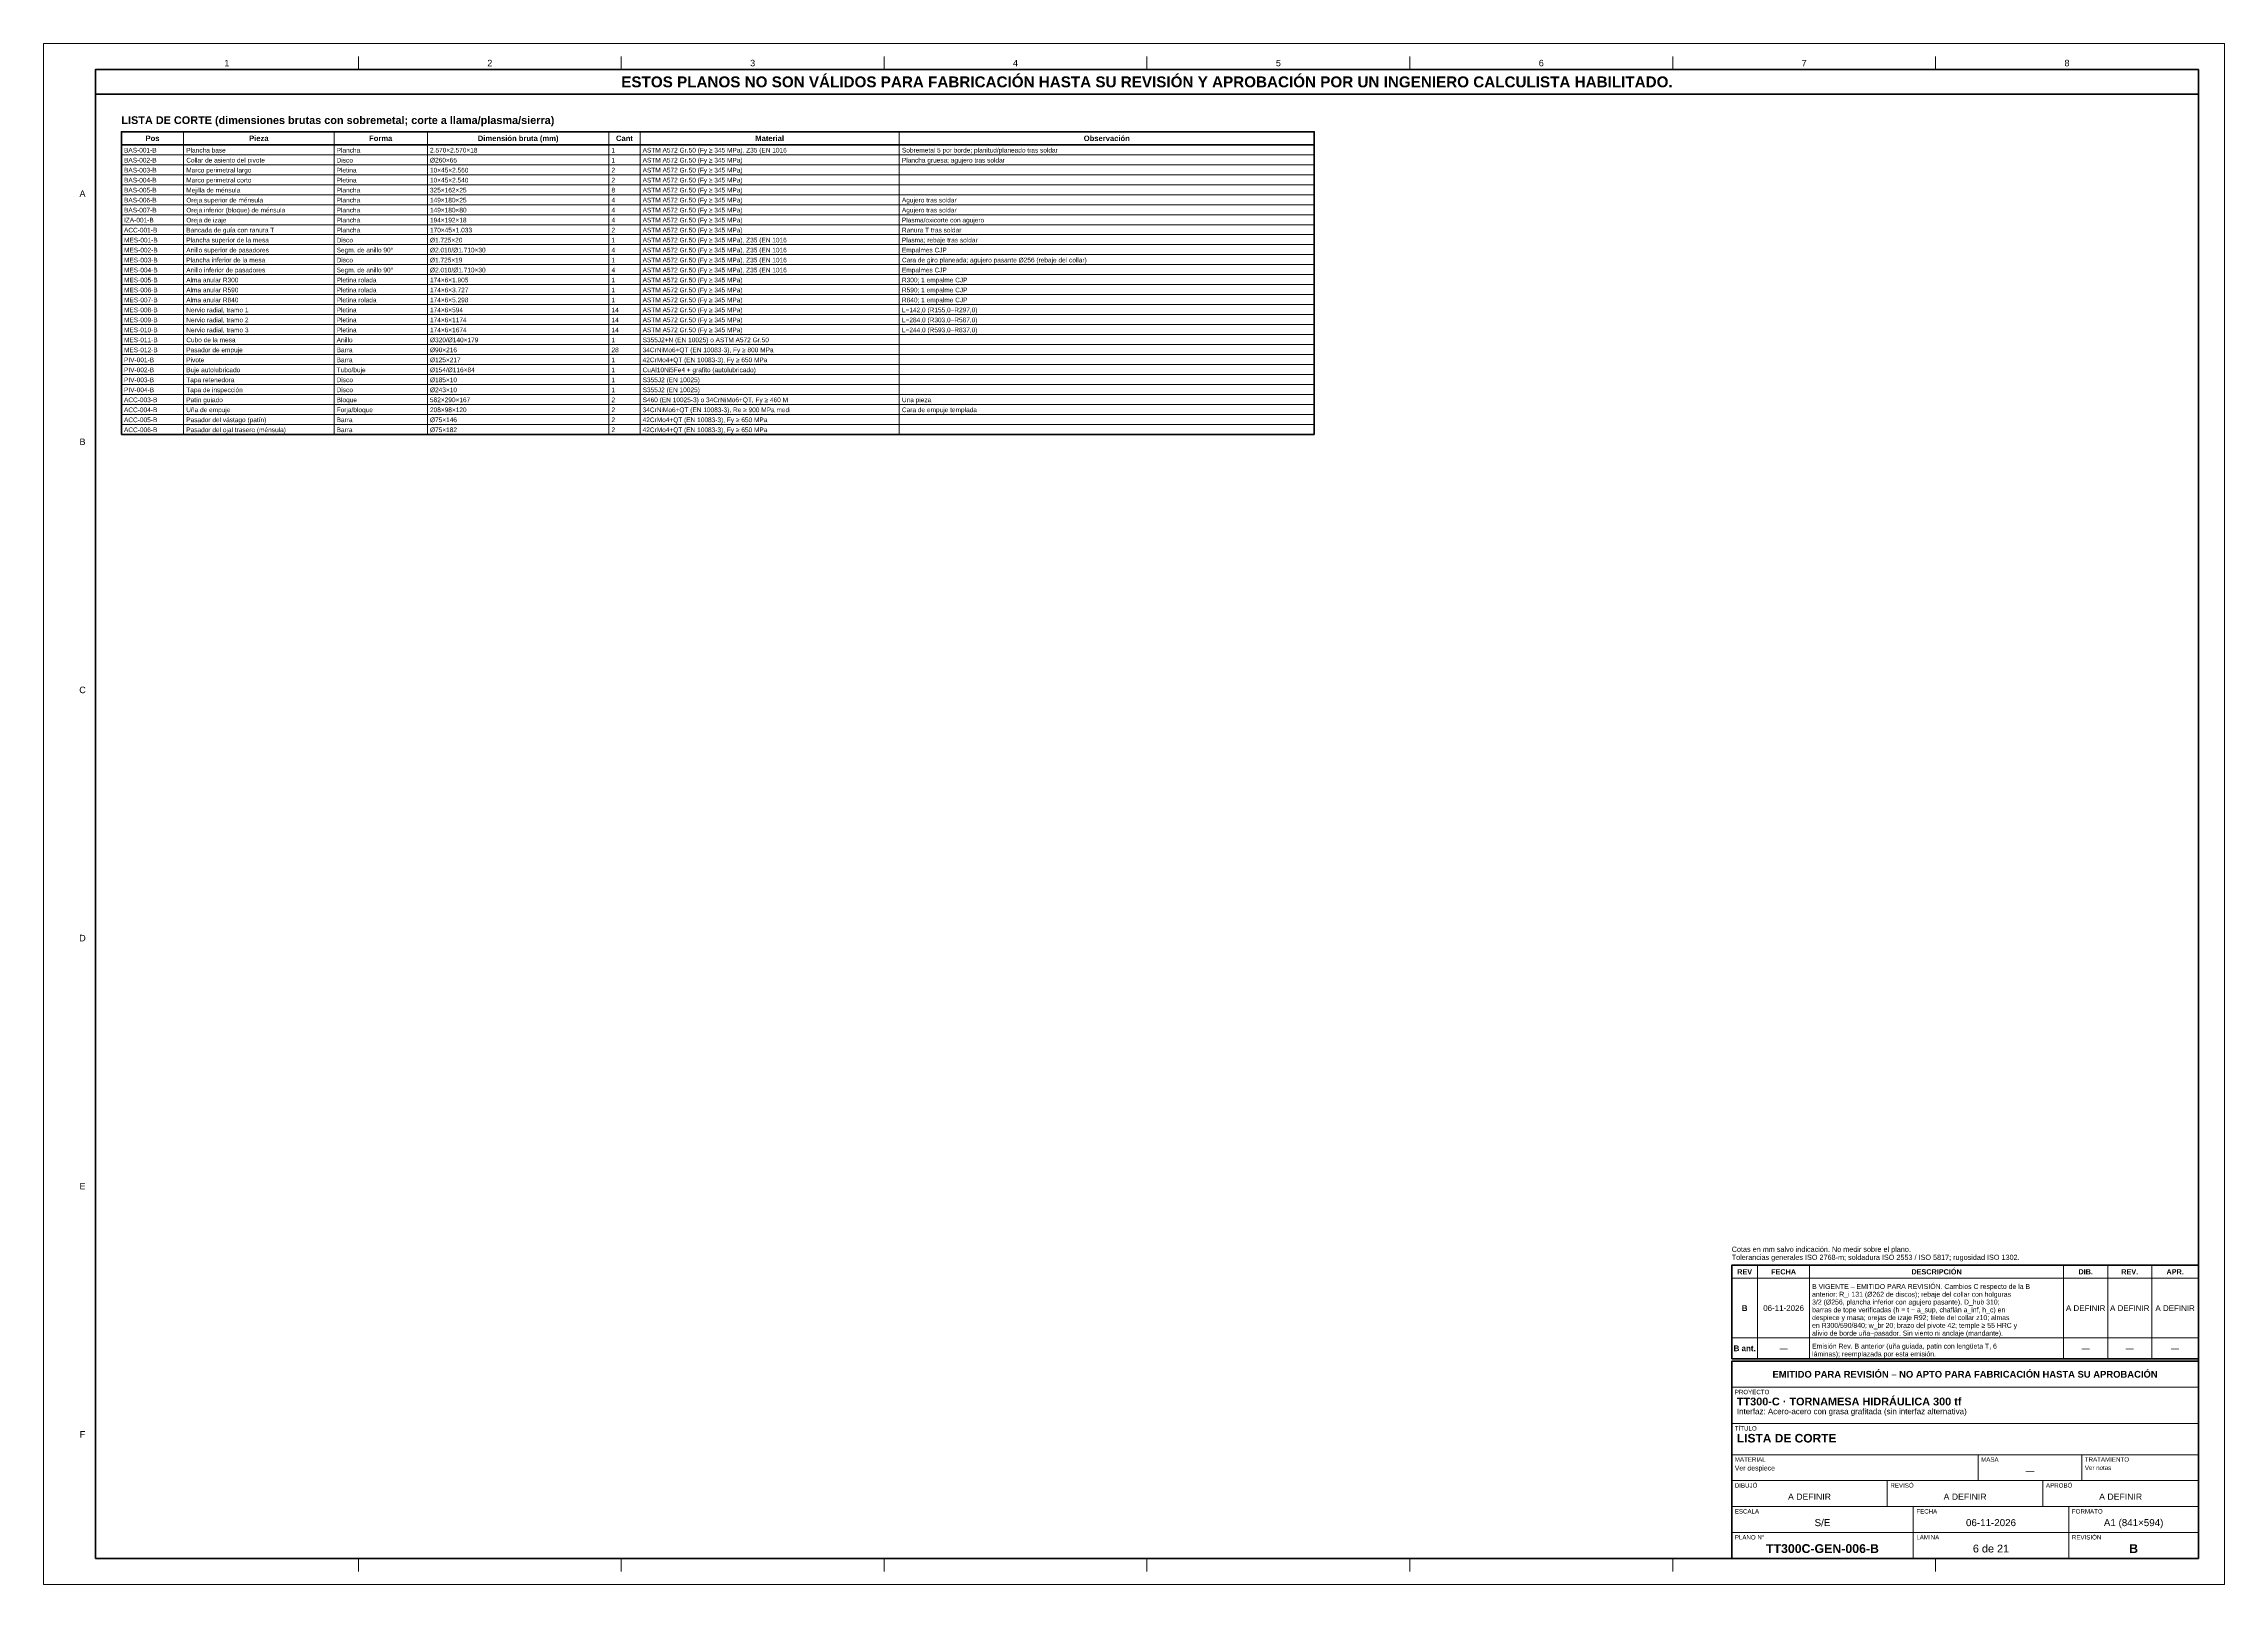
# Model space of a CAD drawing. Header units: millimetres. Extents: x 0 to 841, y 0 to 594.
import ezdxf
from ezdxf.enums import TextEntityAlignment as Align

# ---------------------------------------------------------------- set-up
doc = ezdxf.new("R2010")
doc.units = ezdxf.units.MM
for name, color, linetype, lineweight in [('FINA', 7, 'CONTINUOUS', 18), ('MARCO', 7, 'CONTINUOUS', 70), ('TXT', 7, 'CONTINUOUS', 25), ('VIS', 7, 'CONTINUOUS', 50)]:
    doc.layers.add(name, color=color, linetype=linetype, lineweight=lineweight)
doc.styles.add('STD', font='LiberationSans-Regular.ttf')
doc.styles.add('STDB', font='LiberationSans-Bold.ttf')

msp = doc.modelspace()

# ---------------------------------------------------------------- linework, layer by layer
at = {"layer": 'FINA'}
for p, q in [((121.375, 584), (121.375, 589)), ((222.75, 584), (222.75, 589)), ((324.125, 584), (324.125, 589)), ((425.5, 584), (425.5, 589)), ((526.875, 584), (526.875, 589)), ((628.25, 584), (628.25, 589)), ((729.625, 584), (729.625, 589)), ((54, 560), (54, 443.35)), ((112, 560), (112, 443.35)), ((148, 560), (148, 443.35)), ((218, 560), (218, 443.35)), ((230, 560), (230, 443.35)), ((330, 560), (330, 443.35)), ((30, 555), (490, 555)), ((30, 551.15), (490, 551.15)), ((30, 547.3), (490, 547.3)), ((30, 543.45), (490, 543.45)), ((30, 539.6), (490, 539.6)), ((30, 535.75), (490, 535.75)), ((30, 531.9), (490, 531.9)), ((30, 528.05), (490, 528.05)), ((30, 524.2), (490, 524.2)), ((30, 520.35), (490, 520.35)), ((30, 516.5), (490, 516.5)), ((30, 512.65), (490, 512.65)), ((30, 508.8), (490, 508.8)), ((30, 504.95), (490, 504.95)), ((30, 501.1), (490, 501.1)), ((30, 497.25), (490, 497.25)), ((30, 493.4), (490, 493.4)), ((30, 489.55), (490, 489.55)), ((30, 485.7), (490, 485.7)), ((30, 481.85), (490, 481.85)), ((30, 478), (490, 478)), ((30, 474.15), (490, 474.15)), ((30, 470.3), (490, 470.3)), ((30, 466.45), (490, 466.45)), ((30, 462.6), (490, 462.6)), ((30, 458.75), (490, 458.75)), ((30, 454.9), (490, 454.9)), ((30, 451.05), (490, 451.05)), ((30, 447.2), (490, 447.2)), ((651, 118), (831, 118)), ((661, 87), (661, 123)), ((681, 87), (681, 123)), ((779, 87), (779, 123)), ((796, 87), (796, 123)), ((813, 87), (813, 123)), ((651, 95), (831, 95)), ((651, 87), (831, 87)), ((651, 86), (831, 86)), ((651, 76), (831, 76)), ((651, 62), (831, 62)), ((651, 50), (831, 50)), ((746, 40), (746, 50)), ((786, 40), (786, 50)), ((651, 40), (831, 40)), ((711, 30), (711, 40)), ((771, 30), (771, 40)), ((651, 30), (831, 30)), ((721, 20), (721, 30)), ((781, 20), (781, 30)), ((651, 20), (831, 20)), ((721, 10), (721, 20)), ((781, 10), (781, 20)), ((121.375, 10), (121.375, 5)), ((222.75, 10), (222.75, 5)), ((324.125, 10), (324.125, 5)), ((425.5, 10), (425.5, 5)), ((526.875, 10), (526.875, 5)), ((628.25, 10), (628.25, 5)), ((729.625, 10), (729.625, 5))]:
    msp.add_line(p, q, dxfattribs=at)
msp.add_lwpolyline([(0, 0), (841, 0), (841, 594), (0, 594)], close=True, dxfattribs=at)
at = {"layer": 'MARCO'}
for points in [[(20, 10), (831, 10), (831, 584), (20, 584)], [(20, 574.5), (831, 574.5), (831, 584), (20, 584)], [(651, 87), (831, 87), (831, 123), (651, 123)], [(651, 10), (831, 10), (831, 86), (651, 86)]]:
    msp.add_lwpolyline(points, close=True, dxfattribs=at)
at = {"layer": 'VIS'}
for p, q in [((30, 560), (30, 443.35)), ((490, 560), (490, 443.35)), ((30, 443.35), (490, 443.35))]:
    msp.add_line(p, q, dxfattribs=at)
msp.add_lwpolyline([(30, 555), (490, 555), (490, 560), (30, 560)], close=True, dxfattribs=at)

# ---------------------------------------------------------------- texts
at = {"layer": 'TXT'}
for s, height, style, p in [('1', 2.5, 'STD', (70.688, 586.5)), ('2', 2.5, 'STD', (172.062, 586.5)), ('ESTOS PLANOS NO SON VÁLIDOS PARA FABRICACIÓN HASTA SU REVISIÓN Y APROBACIÓN POR UN INGENIERO CALCULISTA HABILITADO.', 4.2, 'STDB', (425.5, 579.25)), ('3', 2.5, 'STD', (273.438, 586.5)), ('4', 2.5, 'STD', (374.812, 586.5)), ('5', 2.5, 'STD', (476.188, 586.5)), ('6', 2.5, 'STD', (577.562, 586.5)), ('7', 2.5, 'STD', (678.938, 586.5)), ('8', 2.5, 'STD', (780.312, 586.5)), ('Pos', 2.1, 'STDB', (42, 557.5)), ('Pieza', 2.1, 'STDB', (83, 557.5)), ('Forma', 2.1, 'STDB', (130, 557.5)), ('Dimensión bruta (mm)', 2.1, 'STDB', (183, 557.5)), ('Cant', 2.1, 'STDB', (224, 557.5)), ('Material', 2.1, 'STDB', (280, 557.5)), ('Observación', 2.1, 'STDB', (410, 557.5)), ('A', 2.5, 'STD', (15, 536.167)), ('B', 2.5, 'STD', (15, 440.5)), ('C', 2.5, 'STD', (15, 344.833)), ('D', 2.5, 'STD', (15, 249.167)), ('E', 2.5, 'STD', (15, 153.5)), ('REV', 2, 'STDB', (656, 120.5)), ('FECHA', 2, 'STDB', (671, 120.5)), ('DESCRIPCIÓN', 2, 'STDB', (730, 120.5)), ('DIB.', 2, 'STDB', (787.5, 120.5)), ('REV.', 2, 'STDB', (804.5, 120.5)), ('APR.', 2, 'STDB', (822, 120.5)), ('B', 2.2, 'STDB', (656, 106.5)), ('06-11-2026', 2.2, 'STD', (671, 106.5)), ('A DEFINIR', 2.2, 'STD', (787.5, 106.5)), ('A DEFINIR', 2.2, 'STD', (804.5, 106.5)), ('A DEFINIR', 2.2, 'STD', (822, 106.5)), ('B ant.', 2.2, 'STDB', (656, 91)), ('—', 2.2, 'STD', (671, 91)), ('—', 2.2, 'STD', (787.5, 91)), ('—', 2.2, 'STD', (804.5, 91)), ('—', 2.2, 'STD', (822, 91)), ('EMITIDO PARA REVISIÓN – NO APTO PARA FABRICACIÓN HASTA SU APROBACIÓN', 2.6, 'STDB', (741, 81)), ('F', 2.5, 'STD', (15, 57.833)), ('—', 2.4, 'STD', (766, 43.8)), ('A DEFINIR', 2.4, 'STD', (681, 33.8)), ('A DEFINIR', 2.4, 'STD', (741, 33.8)), ('A DEFINIR', 2.4, 'STD', (801, 33.8)), ('S/E', 2.7, 'STD', (686, 23.8)), ('A1 (841×594)', 2.7, 'STD', (806, 23.8)), ('06-11-2026', 2.7, 'STD', (751, 23.8)), ('TT300C-GEN-006-B', 3.4, 'STDB', (686, 13.8)), ('6 de 21', 3, 'STD', (751, 13.8)), ('B', 3.4, 'STDB', (806, 13.8))]:
    msp.add_text(s, height=height, dxfattribs=dict(at, style=style)).set_placement(p, align=Align.MIDDLE_CENTER)
for s, height, style, p in [('LISTA DE CORTE (dimensiones brutas con sobremetal; corte a llama/plasma/sierra)', 3, 'STDB', (30, 566)), ('3/2 (Ø256, plancha inferior con agujero pasante), D_hub 310;', 1.9, 'STD', (682, 109.8)), ('anterior: R_i 131 (Ø262 de discos); rebaje del collar con holguras', 1.9, 'STD', (682, 112.8)), ('B VIGENTE – EMITIDO PARA REVISIÓN. Cambios C respecto de la B', 1.9, 'STD', (682, 115.8)), ('despiece y masa; orejas de izaje R92; filete del collar z10; almas', 1.9, 'STD', (682, 103.8)), ('barras de tope verificadas (h = t − a_sup, chaflán a_inf, h_c) en', 1.9, 'STD', (682, 106.8)), ('en R300/590/840; w_br 20; brazo del pivote 42; temple ≥ 55 HRC y', 1.9, 'STD', (682, 100.8)), ('alivio de borde uña–pasador. Sin viento ni anclaje (mandante).', 1.9, 'STD', (682, 97.8)), ('Emisión Rev. B anterior (uña guiada, patín con lengüeta T, 6', 1.9, 'STD', (682, 92.8)), ('láminas); reemplazada por esta emisión.', 1.9, 'STD', (682, 89.8)), ('PROYECTO', 1.7, 'STD', (652.2, 75)), ('TT300-C · TORNAMESA HIDRÁULICA 300 tf', 3, 'STDB', (653, 72)), ('Interfaz: Acero-acero con grasa grafitada (sin interfaz alternativa)', 2.2, 'STD', (653, 67.8)), ('TÍTULO', 1.7, 'STD', (652.2, 61)), ('LISTA DE CORTE', 3.3, 'STDB', (653, 58)), ('Ver despiece', 1.9, 'STD', (652.2, 45.8)), ('MATERIAL', 1.7, 'STD', (652.2, 49)), ('MASA', 1.7, 'STD', (747.2, 49)), ('Ver notas', 1.7, 'STD', (787.2, 45.8)), ('TRATAMIENTO', 1.7, 'STD', (787.2, 49)), ('DIBUJÓ', 1.7, 'STD', (652.2, 39)), ('REVISÓ', 1.7, 'STD', (712.2, 39)), ('APROBÓ', 1.7, 'STD', (772.2, 39)), ('ESCALA', 1.7, 'STD', (652.2, 29)), ('FECHA', 1.7, 'STD', (722.2, 29)), ('FORMATO', 1.7, 'STD', (782.2, 29)), ('PLANO N°', 1.7, 'STD', (652.2, 19)), ('LÁMINA', 1.7, 'STD', (722.2, 19)), ('REVISIÓN', 1.7, 'STD', (782.2, 19))]:
    msp.add_text(s, height=height, dxfattribs=dict(at, style=style)).set_placement(p, align=Align.TOP_LEFT)
at = {"layer": 'TXT', "style": 'STD'}
for s, p in [('BAS-001-B', (31, 552.92)), ('BAS-002-B', (31, 549.07)), ('Collar de asiento del pivote', (55, 549.07)), ('Plancha base', (55, 552.92)), ('Plancha', (113, 552.92)), ('Disco', (113, 549.07)), ('Ø260×65', (149, 549.07)), ('2.570×2.570×18', (149, 552.92)), ('1', (219, 552.92)), ('1', (219, 549.07)), ('ASTM A572 Gr.50 (Fy ≥ 345 MPa), Z35 (EN 1016', (231, 552.92)), ('ASTM A572 Gr.50 (Fy ≥ 345 MPa)', (231, 549.07)), ('Sobremetal 5 por borde; planitud/planeado tras soldar', (331, 552.92)), ('Plancha gruesa; agujero tras soldar', (331, 549.07)), ('BAS-003-B', (31, 545.22)), ('BAS-004-B', (31, 541.37)), ('BAS-005-B', (31, 537.52)), ('Marco perimetral largo', (55, 545.22)), ('Marco perimetral corto', (55, 541.37)), ('Mejilla de ménsula', (55, 537.52)), ('Pletina', (113, 545.22)), ('Pletina', (113, 541.37)), ('Plancha', (113, 537.52)), ('325×162×25', (149, 537.52)), ('10×45×2.560', (149, 545.22)), ('10×45×2.540', (149, 541.37)), ('8', (219, 537.52)), ('2', (219, 545.22)), ('2', (219, 541.37)), ('ASTM A572 Gr.50 (Fy ≥ 345 MPa)', (231, 545.22)), ('ASTM A572 Gr.50 (Fy ≥ 345 MPa)', (231, 541.37)), ('ASTM A572 Gr.50 (Fy ≥ 345 MPa)', (231, 537.52)), ('BAS-006-B', (31, 533.67)), ('BAS-007-B', (31, 529.82)), ('Oreja superior de ménsula', (55, 533.67)), ('Oreja inferior (bloque) de ménsula', (55, 529.82)), ('Plancha', (113, 533.67)), ('Plancha', (113, 529.82)), ('149×180×25', (149, 533.67)), ('149×180×80', (149, 529.82)), ('4', (219, 533.67)), ('4', (219, 529.82)), ('ASTM A572 Gr.50 (Fy ≥ 345 MPa)', (231, 533.67)), ('ASTM A572 Gr.50 (Fy ≥ 345 MPa)', (231, 529.82)), ('Agujero tras soldar', (331, 533.67)), ('Agujero tras soldar', (331, 529.82)), ('ACC-001-B', (31, 522.12)), ('IZA-001-B', (31, 525.97)), ('Oreja de izaje', (55, 525.97)), ('Bancada de guía con ranura T', (55, 522.12)), ('Plancha', (113, 525.97)), ('Plancha', (113, 522.12)), ('194×192×18', (149, 525.97)), ('170×45×1.033', (149, 522.12)), ('4', (219, 525.97)), ('2', (219, 522.12)), ('ASTM A572 Gr.50 (Fy ≥ 345 MPa)', (231, 525.97)), ('ASTM A572 Gr.50 (Fy ≥ 345 MPa)', (231, 522.12)), ('Plasma/oxicorte con agujero', (331, 525.97)), ('Ranura T tras soldar', (331, 522.12)), ('MES-001-B', (31, 518.27)), ('MES-002-B', (31, 514.42)), ('Anillo superior de pasadores', (55, 514.42)), ('Plancha superior de la mesa', (55, 518.27)), ('Segm. de anillo 90°', (113, 514.42)), ('Disco', (113, 518.27)), ('Ø1.725×20', (149, 518.27)), ('Ø2.010/Ø1.710×30', (149, 514.42)), ('4', (219, 514.42)), ('1', (219, 518.27)), ('ASTM A572 Gr.50 (Fy ≥ 345 MPa), Z35 (EN 1016', (231, 518.27)), ('ASTM A572 Gr.50 (Fy ≥ 345 MPa), Z35 (EN 1016', (231, 514.42)), ('Plasma; rebaje tras soldar', (331, 518.27)), ('Empalmes CJP', (331, 514.42)), ('MES-003-B', (31, 510.57)), ('MES-004-B', (31, 506.72)), ('Anillo inferior de pasadores', (55, 506.72)), ('Plancha inferior de la mesa', (55, 510.57)), ('Segm. de anillo 90°', (113, 506.72)), ('Disco', (113, 510.57)), ('Ø1.725×19', (149, 510.57)), ('Ø2.010/Ø1.710×30', (149, 506.72)), ('4', (219, 506.72)), ('1', (219, 510.57)), ('ASTM A572 Gr.50 (Fy ≥ 345 MPa), Z35 (EN 1016', (231, 510.57)), ('ASTM A572 Gr.50 (Fy ≥ 345 MPa), Z35 (EN 1016', (231, 506.72)), ('Cara de giro planeada; agujero pasante Ø256 (rebaje del collar)', (331, 510.57)), ('Empalmes CJP', (331, 506.72)), ('MES-005-B', (31, 502.87)), ('MES-006-B', (31, 499.02)), ('Alma anular R300', (55, 502.87)), ('Alma anular R590', (55, 499.02)), ('Pletina rolada', (113, 502.87)), ('Pletina rolada', (113, 499.02)), ('174×6×1.905', (149, 502.87)), ('174×6×3.727', (149, 499.02)), ('1', (219, 502.87)), ('1', (219, 499.02)), ('ASTM A572 Gr.50 (Fy ≥ 345 MPa)', (231, 502.87)), ('ASTM A572 Gr.50 (Fy ≥ 345 MPa)', (231, 499.02)), ('R300; 1 empalme CJP', (331, 502.87)), ('R590; 1 empalme CJP', (331, 499.02)), ('MES-007-B', (31, 495.17)), ('MES-008-B', (31, 491.32)), ('MES-009-B', (31, 487.47)), ('Alma anular R840', (55, 495.17)), ('Nervio radial, tramo 1', (55, 491.32)), ('Nervio radial, tramo 2', (55, 487.47)), ('Pletina rolada', (113, 495.17)), ('Pletina', (113, 491.32)), ('Pletina', (113, 487.47)), ('174×6×5.298', (149, 495.17)), ('174×6×594', (149, 491.32)), ('174×6×1174', (149, 487.47)), ('1', (219, 495.17)), ('14', (219, 491.32)), ('14', (219, 487.47)), ('ASTM A572 Gr.50 (Fy ≥ 345 MPa)', (231, 495.17)), ('ASTM A572 Gr.50 (Fy ≥ 345 MPa)', (231, 491.32)), ('ASTM A572 Gr.50 (Fy ≥ 345 MPa)', (231, 487.47)), ('R840; 1 empalme CJP', (331, 495.17)), ('L=142,0 (R155,0–R297,0)', (331, 491.32)), ('L=284,0 (R303,0–R587,0)', (331, 487.47)), ('MES-010-B', (31, 483.62)), ('MES-011-B', (31, 479.77)), ('Cubo de la mesa', (55, 479.77)), ('Nervio radial, tramo 3', (55, 483.62)), ('Anillo', (113, 479.77)), ('Pletina', (113, 483.62)), ('Ø320/Ø140×179', (149, 479.77)), ('174×6×1674', (149, 483.62)), ('14', (219, 483.62)), ('1', (219, 479.77)), ('ASTM A572 Gr.50 (Fy ≥ 345 MPa)', (231, 483.62)), ('S355J2+N (EN 10025) o ASTM A572 Gr.50', (231, 479.77)), ('L=244,0 (R593,0–R837,0)', (331, 483.62)), ('MES-012-B', (31, 475.92)), ('PIV-001-B', (31, 472.07)), ('Pasador de empuje', (55, 475.92)), ('Pivote', (55, 472.07)), ('Barra', (113, 475.92)), ('Barra', (113, 472.07)), ('Ø90×216', (149, 475.92)), ('Ø125×217', (149, 472.07)), ('28', (219, 475.92)), ('1', (219, 472.07)), ('42CrMo4+QT (EN 10083-3), Fy ≥ 650 MPa', (231, 472.07)), ('34CrNiMo6+QT (EN 10083-3), Fy ≥ 800 MPa', (231, 475.92)), ('PIV-002-B', (31, 468.22)), ('PIV-003-B', (31, 464.37)), ('Tapa retenedora', (55, 464.37)), ('Buje autolubricado', (55, 468.22)), ('Tubo/buje', (113, 468.22)), ('Disco', (113, 464.37)), ('Ø154/Ø116×84', (149, 468.22)), ('Ø185×10', (149, 464.37)), ('1', (219, 468.22)), ('1', (219, 464.37)), ('S355J2 (EN 10025)', (231, 464.37)), ('CuAl10Ni5Fe4 + grafito (autolubricado)', (231, 468.22)), ('ACC-003-B', (31, 456.67)), ('PIV-004-B', (31, 460.52)), ('Tapa de inspección', (55, 460.52)), ('Patín guiado', (55, 456.67)), ('Disco', (113, 460.52)), ('Bloque', (113, 456.67)), ('Ø243×10', (149, 460.52)), ('582×290×167', (149, 456.67)), ('2', (219, 456.67)), ('1', (219, 460.52)), ('S355J2 (EN 10025)', (231, 460.52)), ('S460 (EN 10025-3) o 34CrNiMo6+QT, Fy ≥ 460 M', (231, 456.67)), ('Una pieza', (331, 456.67)), ('ACC-004-B', (31, 452.82)), ('ACC-005-B', (31, 448.97)), ('ACC-006-B', (31, 445.12)), ('Uña de empuje', (55, 452.82)), ('Pasador del vástago (patín)', (55, 448.97)), ('Pasador del ojal trasero (ménsula)', (55, 445.12)), ('Forja/bloque', (113, 452.82)), ('Barra', (113, 448.97)), ('Barra', (113, 445.12)), ('Ø75×146', (149, 448.97)), ('Ø75×182', (149, 445.12)), ('208×98×120', (149, 452.82)), ('2', (219, 452.82)), ('2', (219, 448.97)), ('2', (219, 445.12)), ('42CrMo4+QT (EN 10083-3), Fy ≥ 650 MPa', (231, 448.97)), ('42CrMo4+QT (EN 10083-3), Fy ≥ 650 MPa', (231, 445.12)), ('34CrNiMo6+QT (EN 10083-3), Re ≥ 900 MPa medi', (231, 452.82)), ('Cara de empuje templada', (331, 452.82))]:
    msp.add_text(s, height=1.8, dxfattribs=at).set_placement(p, align=Align.MIDDLE_LEFT)
for s, p in [('Tolerancias generales ISO 2768-m; soldadura ISO 2553 / ISO 5817; rugosidad ISO 1302.', (651, 124.5)), ('Cotas en mm salvo indicación. No medir sobre el plano.', (651, 127.6))]:
    msp.add_text(s, height=2, dxfattribs=at).set_placement(p, align=Align.BOTTOM_LEFT)

doc.saveas('drawing.dxf')
